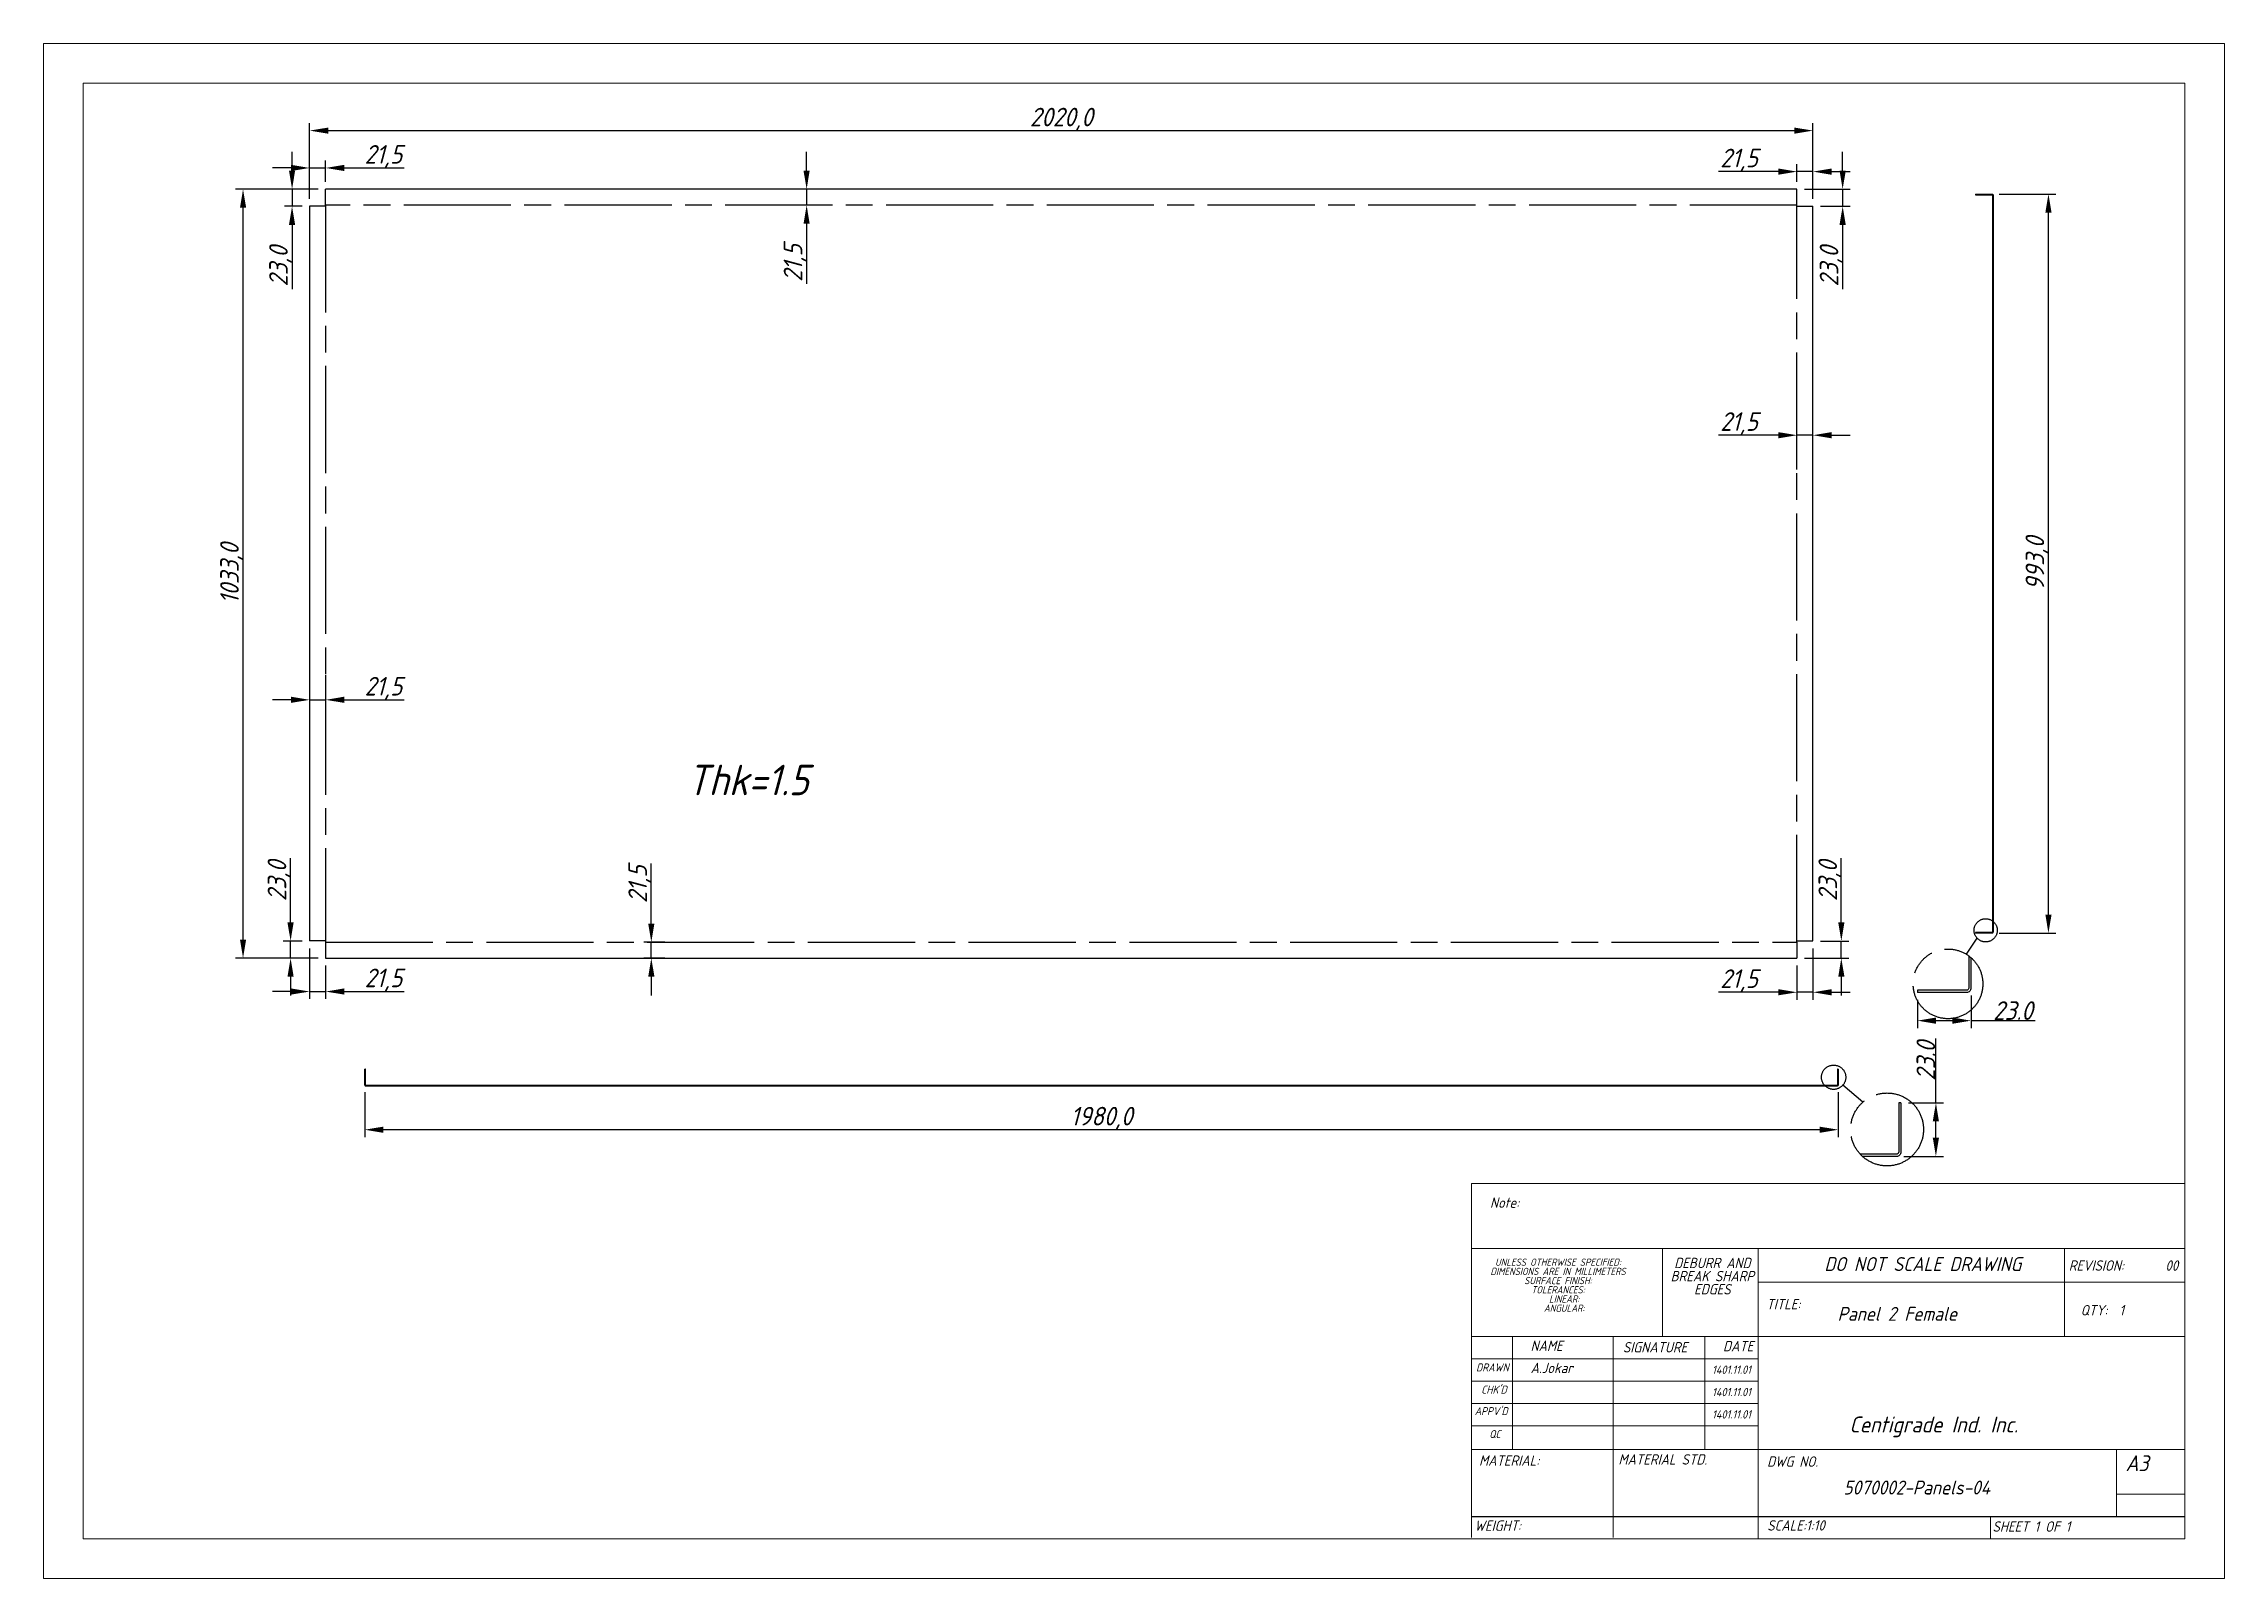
# Model space of a CAD drawing. Header units: inches. Extents: x 18597 to 101525, y -10106 to 51.
# Drawn here: x 40490 to 43421, y -2220 to -158 of the extents above; entities that cross this region are included whole.
import ezdxf

# ---------------------------------------------------------------- set-up
doc = ezdxf.new("R2010")
doc.units = ezdxf.units.IN
doc.header["$LTSCALE"] = 6
doc.header["$MEASUREMENT"] = 0
doc.linetypes.add('ACAD_ISO08W100', pattern=[36, 24, -3, 6, -3])
doc.linetypes.add('SLD-Solid', pattern=[0])
doc.styles.add('GENISO', font='geniso.shx', dxfattribs={"oblique": 15})
doc.dimstyles.new('Scale', dxfattribs={"dimscale": 10, "dimtxt": 2.5, "dimasz": 2.5, "dimexe": 1, "dimexo": 1, "dimgap": 0.1, "dimtad": 1, "dimdec": 1, "dimzin": 0, "dimtxsty": 'GENISO', "dimcen": 2.5, "dimclrd": 1, "dimclre": 1, "dimclrt": 256, "dimadec": 0, "dimazin": 0, "dimtfac": 1, "dimtdec": 1, "dimtmove": 0, "dimatfit": 3, "dimfxl": 1, "dimtzin": 0, "dimlwd": -1, "dimlwe": -1, "dimarcsym": 0})

msp = doc.modelspace()

# ---------------------------------------------------------------- texts
at = {"style": 'GENISO', "oblique": 15}
msp.add_text('Thk=1.5', height=40.989, dxfattribs=at).set_placement((41354.66, -1168.06))
at = {"attachment_point": 5, "style": 'GENISO'}
for s, insert, char_height in [('Note:', (42453.47, -1715.41), 13.922), ('DIMENSIONS ARE IN MILLIMETERS', (42525.23, -1807.76), 9.7451), ('UNLESS OTHERWISE SPECIFIED:', (42525.23, -1795.4), 9.7451), ('SURFACE FINISH:', (42525.23, -1820.11), 9.7451), ('BREAK SHARP', (42732.59, -1814.11), 13.9215), ('DEBURR AND', (42732.59, -1796.46), 13.922), ('DO NOT SCALE DRAWING', (43015.42, -1797.92), 18.7405), ('REVISION:       00', (43285.03, -1799.9), 13.9215), ('TOLERANCES:', (42525.23, -1832.47), 9.7451), ('LINEAR:', (42533.57, -1844.83), 9.745), ('EDGES', (42732.59, -1831.76), 13.922), ('TITLE:', (42828.13, -1851.71), 13.922), ('ANGULAR:', (42533.57, -1857.18), 9.745), ('Panel 2 Female', (42981.08, -1864.76), 18.7405), ('QTY:  1', (43256.63, -1859.92), 13.922), ('NAME', (42509.93, -1907.69), 13.922), ('SIGNATURE', (42655.68, -1909.68), 13.922), ('DATE', (42767.33, -1908.13), 13.922), ('DRAWN', (42437.1, -1936.76), 10.709), ('A.Jokar', (42516.75, -1937.49), 13.922), ("CHK'D", (42439.19, -1966.58), 10.709), ('1401.11.01', (42758.33, -1939.85), 11.137), ("APPV'D", (42435.39, -1995.5), 10.709), ('1401.11.01', (42758.33, -1969.86), 11.137), ('QC', (42440.49, -2026.22), 10.709), ('1401.11.01', (42758.33, -1999.87), 11.137), ('Centigrade Ind. Inc.', (43030.07, -2016.66), 21.4177), ('MATERIAL:', (42459.57, -2061.93), 13.922), ('MATERIAL STD.', (42665.94, -2060.35), 13.9215), ('DWG NO.', (42840.39, -2063.26), 13.922), ('A3', (43303.22, -2065.47), 21.418), ('5070002-Panels-04', (43007.25, -2098.12), 18.7405), ('WEIGHT:', (42444.26, -2149.36), 13.922), ('SCALE:1:10', (42845.01, -2149.03), 13.922), ('SHEET 1 OF 1', (43161.37, -2150.51), 13.9215)]:
    msp.add_mtext(s, dxfattribs=dict(at, insert=insert, char_height=char_height))

# ---------------------------------------------------------------- blocks, each defined once
blk = doc.blocks.new('*D126')
at = {"color": 1, "transparency": 16777216}
for p, q in [((43033, -1581.3), (43033, -1494.8)), ((42996, -1581.3), (43043, -1581.3)), ((43033, -1628.3), (43033, -1606.3)), ((42990, -1653.3), (43043, -1653.3))]:
    blk.add_line(p, q, dxfattribs=at)
for points in [[(43028.8, -1606.3), (43037.1, -1606.3), (43033, -1581.3)], [(43028.8, -1628.3), (43037.1, -1628.3), (43033, -1653.3)]]:
    blk.add_solid(points, dxfattribs=at)
at = {"layer": 'Defpoints', "color": 0, "transparency": 16777216}
for p in [(42986, -1581.3), (43033, -1581.3), (42980, -1653.3)]:
    blk.add_point(p, dxfattribs=at)
at = {"transparency": 16777216, "insert": (43019.5, -1525), "char_height": 25, "attachment_point": 5, "rotation": 90, "style": 'GENISO'}
blk.add_mtext('23.0', dxfattribs=at)
blk = doc.blocks.new('*D127')
at = {"color": 1, "transparency": 16777216}
for p, q in [((43008.2, -1443.1), (43008.2, -1480.9)), ((43080.2, -1437.1), (43080.2, -1480.9)), ((43033.2, -1470.9), (43055.2, -1470.9)), ((43080.2, -1470.9), (43166.6, -1470.9))]:
    blk.add_line(p, q, dxfattribs=at)
for points in [[(43033.2, -1466.7), (43033.2, -1475.1), (43008.2, -1470.9)], [(43055.2, -1466.7), (43055.2, -1475.1), (43080.2, -1470.9)]]:
    blk.add_solid(points, dxfattribs=at)
at = {"layer": 'Defpoints', "color": 0, "transparency": 16777216}
for p in [(43008.2, -1433.1), (43080.2, -1427.1), (43080.2, -1470.9)]:
    blk.add_point(p, dxfattribs=at)
at = {"transparency": 16777216, "insert": (43136.5, -1457.4), "char_height": 25, "attachment_point": 5, "style": 'GENISO'}
blk.add_mtext('23.0', dxfattribs=at)
blk = doc.blocks.new('*D128')
at = {"color": 1, "transparency": 16777216}
for p, q in [((40921.8, -1567), (40921.8, -1627.4)), ((42901.8, -1567), (42901.8, -1627.4)), ((42876.8, -1617.4), (40946.8, -1617.4))]:
    blk.add_line(p, q, dxfattribs=at)
for points in [[(40946.8, -1613.3), (40946.8, -1621.6), (40921.8, -1617.4)], [(42876.8, -1613.3), (42876.8, -1621.6), (42901.8, -1617.4)]]:
    blk.add_solid(points, dxfattribs=at)
at = {"layer": 'Defpoints', "color": 0, "transparency": 16777216}
for p in [(40921.8, -1557), (42901.8, -1557), (40921.8, -1617.4)]:
    blk.add_point(p, dxfattribs=at)
at = {"transparency": 16777216, "insert": (41911.8, -1602.1), "char_height": 25, "attachment_point": 5, "style": 'GENISO'}
blk.add_mtext('1980,0', dxfattribs=at)
blk = doc.blocks.new('*D129')
at = {"color": 1, "transparency": 16777216}
for p, q in [((43118.1, -360.4), (43194.2, -360.4)), ((43184.2, -1328.4), (43184.2, -385.4)), ((43118.1, -1353.4), (43194.2, -1353.4))]:
    blk.add_line(p, q, dxfattribs=at)
for points in [[(43180.1, -385.4), (43188.4, -385.4), (43184.2, -360.4)], [(43180.1, -1328.4), (43188.4, -1328.4), (43184.2, -1353.4)]]:
    blk.add_solid(points, dxfattribs=at)
at = {"layer": 'Defpoints', "color": 0, "transparency": 16777216}
for p in [(43108.1, -360.4), (43184.2, -360.4), (43108.1, -1353.4)]:
    blk.add_point(p, dxfattribs=at)
at = {"transparency": 16777216, "insert": (43168.9, -856.9), "char_height": 25, "attachment_point": 5, "rotation": 90, "style": 'GENISO'}
blk.add_mtext('993,0', dxfattribs=at)
blk = doc.blocks.new('*D134')
at = {"color": 1, "transparency": 16777216}
for p, q in [((42905.9, -1338.9), (42905.9, -1252.4)), ((42877.8, -1363.9), (42915.9, -1363.9)), ((42905.9, -1386.9), (42905.9, -1363.9)), ((42856.3, -1386.9), (42915.9, -1386.9)), ((42905.9, -1411.9), (42905.9, -1436.9))]:
    blk.add_line(p, q, dxfattribs=at)
for points in [[(42901.8, -1338.9), (42910.1, -1338.9), (42905.9, -1363.9)], [(42901.8, -1411.9), (42910.1, -1411.9), (42905.9, -1386.9)]]:
    blk.add_solid(points, dxfattribs=at)
at = {"layer": 'Defpoints', "color": 0, "transparency": 16777216}
for p in [(42867.8, -1363.9), (42905.9, -1363.9), (42846.3, -1386.9)]:
    blk.add_point(p, dxfattribs=at)
at = {"transparency": 16777216, "insert": (42890.6, -1283.2), "char_height": 25, "attachment_point": 5, "rotation": 90, "style": 'GENISO'}
blk.add_mtext('23,0', dxfattribs=at)
blk = doc.blocks.new('*D116')
at = {"color": 1, "transparency": 16777216}
for p, q in [((42867.8, -1373.9), (42867.8, -1442.8)), ((42846.3, -1396.9), (42846.3, -1442.8)), ((42821.3, -1432.8), (42740.7, -1432.8)), ((42867.8, -1432.8), (42846.3, -1432.8)), ((42892.8, -1432.8), (42917.8, -1432.8))]:
    blk.add_line(p, q, dxfattribs=at)
for points in [[(42821.3, -1428.6), (42821.3, -1436.9), (42846.3, -1432.8)], [(42892.8, -1428.6), (42892.8, -1436.9), (42867.8, -1432.8)]]:
    blk.add_solid(points, dxfattribs=at)
at = {"layer": 'Defpoints', "color": 0, "transparency": 16777216}
for p in [(42867.8, -1363.9), (42846.3, -1386.9), (42846.3, -1432.8)]:
    blk.add_point(p, dxfattribs=at)
at = {"transparency": 16777216, "insert": (42768.5, -1417.4), "char_height": 25, "attachment_point": 5, "style": 'GENISO'}
blk.add_mtext('21,5', dxfattribs=at)
blk = doc.blocks.new('*D135')
at = {"color": 1, "transparency": 16777216}
for p, q in [((40847.8, -1373.9), (40847.8, -1441.8)), ((40869.3, -1396.9), (40869.3, -1441.8)), ((40822.8, -1431.8), (40797.8, -1431.8)), ((40847.8, -1431.8), (40869.3, -1431.8)), ((40894.3, -1431.8), (40974.8, -1431.8))]:
    blk.add_line(p, q, dxfattribs=at)
for points in [[(40822.8, -1427.6), (40822.8, -1435.9), (40847.8, -1431.8)], [(40894.3, -1427.6), (40894.3, -1435.9), (40869.3, -1431.8)]]:
    blk.add_solid(points, dxfattribs=at)
at = {"layer": 'Defpoints', "color": 0, "transparency": 16777216}
for p in [(40847.8, -1363.9), (40869.3, -1386.9), (40869.3, -1431.8)]:
    blk.add_point(p, dxfattribs=at)
at = {"transparency": 16777216, "insert": (40947, -1416.4), "char_height": 25, "attachment_point": 5, "style": 'GENISO'}
blk.add_mtext('21,5', dxfattribs=at)
blk = doc.blocks.new('*D117')
at = {"color": 1, "transparency": 16777216}
for p, q in [((40822.2, -1338.9), (40822.2, -1252.4)), ((40837.8, -1363.9), (40812.2, -1363.9)), ((40822.2, -1386.9), (40822.2, -1363.9)), ((40859.3, -1386.9), (40812.2, -1386.9)), ((40822.2, -1411.9), (40822.2, -1436.9))]:
    blk.add_line(p, q, dxfattribs=at)
for points in [[(40818, -1338.9), (40826.3, -1338.9), (40822.2, -1363.9)], [(40818, -1411.9), (40826.3, -1411.9), (40822.2, -1386.9)]]:
    blk.add_solid(points, dxfattribs=at)
at = {"layer": 'Defpoints', "color": 0, "transparency": 16777216}
for p in [(40822.2, -1363.9), (40847.8, -1363.9), (40869.3, -1386.9)]:
    blk.add_point(p, dxfattribs=at)
at = {"transparency": 16777216, "insert": (40806.8, -1283.2), "char_height": 25, "attachment_point": 5, "rotation": 90, "style": 'GENISO'}
blk.add_mtext('23,0', dxfattribs=at)
blk = doc.blocks.new('*D136')
at = {"color": 1, "transparency": 16777216}
for p, q in [((40824.2, -328.9), (40824.2, -303.9)), ((40859.3, -353.9), (40814.2, -353.9)), ((40837.8, -376.9), (40814.2, -376.9)), ((40824.2, -353.9), (40824.2, -376.9)), ((40824.2, -401.9), (40824.2, -488.3))]:
    blk.add_line(p, q, dxfattribs=at)
for points in [[(40820, -328.9), (40828.3, -328.9), (40824.2, -353.9)], [(40820, -401.9), (40828.3, -401.9), (40824.2, -376.9)]]:
    blk.add_solid(points, dxfattribs=at)
at = {"layer": 'Defpoints', "color": 0, "transparency": 16777216}
for p in [(40824.2, -376.9), (40847.8, -376.9), (40869.3, -353.9)]:
    blk.add_point(p, dxfattribs=at)
at = {"transparency": 16777216, "insert": (40808.8, -457.6), "char_height": 25, "attachment_point": 5, "rotation": 90, "style": 'GENISO'}
blk.add_mtext('23,0', dxfattribs=at)
blk = doc.blocks.new('*D118')
at = {"color": 1, "transparency": 16777216}
for p, q in [((40847.8, -366.9), (40847.8, -315.4)), ((40869.3, -343.9), (40869.3, -315.4)), ((40822.8, -325.4), (40797.8, -325.4)), ((40847.8, -325.4), (40869.3, -325.4)), ((40894.3, -325.4), (40974.8, -325.4))]:
    blk.add_line(p, q, dxfattribs=at)
for points in [[(40822.8, -321.2), (40822.8, -329.5), (40847.8, -325.4)], [(40894.3, -321.2), (40894.3, -329.5), (40869.3, -325.4)]]:
    blk.add_solid(points, dxfattribs=at)
at = {"layer": 'Defpoints', "color": 0, "transparency": 16777216}
for p in [(40869.3, -325.4), (40847.8, -376.9), (40869.3, -353.9)]:
    blk.add_point(p, dxfattribs=at)
at = {"transparency": 16777216, "insert": (40947, -310), "char_height": 25, "attachment_point": 5, "style": 'GENISO'}
blk.add_mtext('21,5', dxfattribs=at)
blk = doc.blocks.new('*D137')
at = {"color": 1, "transparency": 16777216}
for p, q in [((42846.3, -343.9), (42846.3, -320.3)), ((42867.8, -366.9), (42867.8, -320.3)), ((42821.3, -330.3), (42740.7, -330.3)), ((42867.8, -330.3), (42846.3, -330.3)), ((42892.8, -330.3), (42917.8, -330.3))]:
    blk.add_line(p, q, dxfattribs=at)
for points in [[(42821.3, -326.1), (42821.3, -334.5), (42846.3, -330.3)], [(42892.8, -326.1), (42892.8, -334.5), (42867.8, -330.3)]]:
    blk.add_solid(points, dxfattribs=at)
at = {"layer": 'Defpoints', "color": 0, "transparency": 16777216}
for p in [(42846.3, -330.3), (42846.3, -353.9), (42867.8, -376.9)]:
    blk.add_point(p, dxfattribs=at)
at = {"transparency": 16777216, "insert": (42768.5, -314.9), "char_height": 25, "attachment_point": 5, "style": 'GENISO'}
blk.add_mtext('21,5', dxfattribs=at)
blk = doc.blocks.new('*D119')
at = {"color": 1, "transparency": 16777216}
for p, q in [((42907.7, -328.9), (42907.7, -303.9)), ((42856.3, -353.9), (42917.7, -353.9)), ((42877.8, -376.9), (42917.7, -376.9)), ((42907.7, -353.9), (42907.7, -376.9)), ((42907.7, -401.9), (42907.7, -488.3))]:
    blk.add_line(p, q, dxfattribs=at)
for points in [[(42903.5, -328.9), (42911.9, -328.9), (42907.7, -353.9)], [(42903.5, -401.9), (42911.9, -401.9), (42907.7, -376.9)]]:
    blk.add_solid(points, dxfattribs=at)
at = {"layer": 'Defpoints', "color": 0, "transparency": 16777216}
for p in [(42846.3, -353.9), (42867.8, -376.9), (42907.7, -376.9)]:
    blk.add_point(p, dxfattribs=at)
at = {"transparency": 16777216, "insert": (42892.3, -457.6), "char_height": 25, "attachment_point": 5, "rotation": 90, "style": 'GENISO'}
blk.add_mtext('23,0', dxfattribs=at)
blk = doc.blocks.new('*D142')
at = {"color": 1, "transparency": 16777216}
for p, q in [((41306.9, -1340.4), (41306.9, -1259.9)), ((41324.9, -1365.4), (41296.9, -1365.4)), ((41306.9, -1386.9), (41306.9, -1365.4)), ((41324.9, -1386.9), (41296.9, -1386.9)), ((41306.9, -1411.9), (41306.9, -1436.9))]:
    blk.add_line(p, q, dxfattribs=at)
for points in [[(41302.7, -1340.4), (41311.1, -1340.4), (41306.9, -1365.4)], [(41302.7, -1411.9), (41311.1, -1411.9), (41306.9, -1386.9)]]:
    blk.add_solid(points, dxfattribs=at)
at = {"layer": 'Defpoints', "color": 0, "transparency": 16777216}
for p in [(41306.9, -1365.4), (41334.9, -1365.4), (41334.9, -1386.9)]:
    blk.add_point(p, dxfattribs=at)
at = {"transparency": 16777216, "insert": (41291.5, -1287.6), "char_height": 25, "attachment_point": 5, "rotation": 90, "style": 'GENISO'}
blk.add_mtext('21,5', dxfattribs=at)
blk = doc.blocks.new('*D143')
at = {"color": 1, "transparency": 16777216}
for p, q in [((40847.8, -1006.7), (40847.8, -1049.9)), ((40869.3, -1006.7), (40869.3, -1049.9)), ((40822.8, -1039.9), (40797.8, -1039.9)), ((40847.8, -1039.9), (40869.3, -1039.9)), ((40894.3, -1039.9), (40974.8, -1039.9))]:
    blk.add_line(p, q, dxfattribs=at)
for points in [[(40822.8, -1035.7), (40822.8, -1044), (40847.8, -1039.9)], [(40894.3, -1035.7), (40894.3, -1044), (40869.3, -1039.9)]]:
    blk.add_solid(points, dxfattribs=at)
at = {"layer": 'Defpoints', "color": 0, "transparency": 16777216}
for p in [(40847.8, -996.7), (40869.3, -996.7), (40869.3, -1039.9)]:
    blk.add_point(p, dxfattribs=at)
at = {"transparency": 16777216, "insert": (40947, -1024.5), "char_height": 25, "attachment_point": 5, "style": 'GENISO'}
blk.add_mtext('21,5', dxfattribs=at)
blk = doc.blocks.new('*D144')
at = {"color": 1, "transparency": 16777216}
for p, q in [((41515.6, -328.9), (41515.6, -303.9)), ((41535.3, -353.9), (41505.6, -353.9)), ((41535.3, -375.4), (41505.6, -375.4)), ((41515.6, -353.9), (41515.6, -375.4)), ((41515.6, -400.4), (41515.6, -480.9))]:
    blk.add_line(p, q, dxfattribs=at)
for points in [[(41511.4, -328.9), (41519.7, -328.9), (41515.6, -353.9)], [(41511.4, -400.4), (41519.7, -400.4), (41515.6, -375.4)]]:
    blk.add_solid(points, dxfattribs=at)
at = {"layer": 'Defpoints', "color": 0, "transparency": 16777216}
for p in [(41515.6, -375.4), (41545.3, -353.9), (41545.3, -375.4)]:
    blk.add_point(p, dxfattribs=at)
at = {"transparency": 16777216, "insert": (41500.2, -453.1), "char_height": 25, "attachment_point": 5, "rotation": 90, "style": 'GENISO'}
blk.add_mtext('21,5', dxfattribs=at)
blk = doc.blocks.new('*D145')
at = {"color": 1, "transparency": 16777216}
for p, q in [((42821.3, -684.4), (42740.7, -684.4)), ((42846.3, -730.3), (42846.3, -674.4)), ((42867.8, -684.4), (42846.3, -684.4)), ((42867.8, -730.3), (42867.8, -674.4)), ((42892.8, -684.4), (42917.8, -684.4))]:
    blk.add_line(p, q, dxfattribs=at)
for points in [[(42821.3, -680.3), (42821.3, -688.6), (42846.3, -684.4)], [(42892.8, -680.3), (42892.8, -688.6), (42867.8, -684.4)]]:
    blk.add_solid(points, dxfattribs=at)
at = {"layer": 'Defpoints', "color": 0, "transparency": 16777216}
for p in [(42846.3, -684.4), (42846.3, -740.3), (42867.8, -740.3)]:
    blk.add_point(p, dxfattribs=at)
at = {"transparency": 16777216, "insert": (42768.5, -669), "char_height": 25, "attachment_point": 5, "style": 'GENISO'}
blk.add_mtext('21,5', dxfattribs=at)
blk = doc.blocks.new('*D120')
at = {"color": 1, "transparency": 16777216}
for p, q in [((40859.3, -353.9), (40748.3, -353.9)), ((40758.3, -1361.9), (40758.3, -378.9)), ((40859.3, -1386.9), (40748.3, -1386.9))]:
    blk.add_line(p, q, dxfattribs=at)
for points in [[(40754.2, -378.9), (40762.5, -378.9), (40758.3, -353.9)], [(40754.2, -1361.9), (40762.5, -1361.9), (40758.3, -1386.9)]]:
    blk.add_solid(points, dxfattribs=at)
at = {"layer": 'Defpoints', "color": 0, "transparency": 16777216}
for p in [(40758.3, -353.9), (40869.3, -353.9), (40869.3, -1386.9)]:
    blk.add_point(p, dxfattribs=at)
at = {"transparency": 16777216, "insert": (40743, -870.4), "char_height": 25, "attachment_point": 5, "rotation": 90, "style": 'GENISO'}
blk.add_mtext('1033,0', dxfattribs=at)
blk = doc.blocks.new('*D121')
at = {"color": 1, "transparency": 16777216}
for p, q in [((40847.8, -366.9), (40847.8, -265.2)), ((40872.8, -275.2), (42842.8, -275.2)), ((42867.8, -366.9), (42867.8, -265.2))]:
    blk.add_line(p, q, dxfattribs=at)
for points in [[(40872.8, -271.1), (40872.8, -279.4), (40847.8, -275.2)], [(42842.8, -271.1), (42842.8, -279.4), (42867.8, -275.2)]]:
    blk.add_solid(points, dxfattribs=at)
at = {"layer": 'Defpoints', "color": 0, "transparency": 16777216}
for p in [(42867.8, -275.2), (40847.8, -376.9), (42867.8, -376.9)]:
    blk.add_point(p, dxfattribs=at)
at = {"transparency": 16777216, "insert": (41857.8, -259.9), "char_height": 25, "attachment_point": 5, "style": 'GENISO'}
blk.add_mtext('2020,0', dxfattribs=at)

# ---------------------------------------------------------------- dimensions: what is measured, and where the dimension line sits
for base, p1, p2, picture, middle in [((42867.77, -275.24), (40847.77, -376.88), (42867.77, -376.88), '*D121', (41857.77, -259.86)), ((40869.27, -325.38), (40847.77, -376.88), (40869.27, -353.88), '*D118', (40947.04, -310)), ((42846.27, -330.29), (42867.77, -376.88), (42846.27, -353.88), '*D137', (42768.51, -314.91)), ((42846.27, -684.42), (42867.77, -740.32), (42846.27, -740.32), '*D145', (42768.51, -669.04)), ((40869.27, -1039.87), (40847.77, -996.66), (40869.27, -996.66), '*D143', (40947.04, -1024.49)), ((40869.27, -1431.78), (40847.77, -1363.88), (40869.27, -1386.88), '*D135', (40947.04, -1416.4)), ((42846.27, -1432.76), (42867.77, -1363.88), (42846.27, -1386.88), '*D116', (42768.51, -1417.38)), ((40921.79, -1617.44), (42901.79, -1557.01), (40921.79, -1557.01), '*D128', (41911.79, -1602.07))]:
    dim = msp.add_linear_dim(base=base, p1=p1, p2=p2, dimstyle='Scale')
    dim.commit()
    dim.dimension.update_dxf_attribs({"geometry": picture, "text_midpoint": middle})
for base, p1, p2, picture, middle in [((40824.18, -376.88), (40869.27, -353.88), (40847.77, -376.88), '*D136', (40808.8, -457.62)), ((41515.55, -375.38), (41545.29, -353.88), (41545.29, -375.38), '*D144', (41500.18, -453.15)), ((42907.71, -376.88), (42846.27, -353.88), (42867.77, -376.88), '*D119', (42892.33, -457.62)), ((40758.34, -353.88), (40869.27, -1386.88), (40869.27, -353.88), '*D120', (40742.96, -870.38)), ((43184.22, -360.41), (43108.15, -1353.41), (43108.15, -360.41), '*D129', (43168.86, -856.91)), ((40822.16, -1363.88), (40869.27, -1386.88), (40847.77, -1363.88), '*D117', (40806.78, -1283.15)), ((41306.89, -1365.38), (41334.94, -1386.88), (41334.94, -1365.38), '*D142', (41291.52, -1287.62)), ((42905.94, -1363.88), (42846.27, -1386.88), (42867.77, -1363.88), '*D134', (42890.57, -1283.15))]:
    dim = msp.add_linear_dim(base=base, p1=p1, p2=p2, angle=90, dimstyle='Scale')
    dim.commit()
    dim.dimension.update_dxf_attribs({"geometry": picture, "text_midpoint": middle})
dim = msp.add_linear_dim(base=(43080.16, -1470.92), p1=(43008.16, -1433.08), p2=(43080.16, -1427.08), text='23.0', dimstyle='Scale')
dim.commit()
dim.dimension.update_dxf_attribs({"geometry": '*D127', "text_midpoint": (43136.52, -1470.92), "dimtype": 160})
dim = msp.add_linear_dim(base=(43032.97, -1581.31), p1=(42980.03, -1653.31), p2=(42986.03, -1581.31), angle=90, text='23.0', dimstyle='Scale')
dim.commit()
dim.dimension.update_dxf_attribs({"geometry": '*D126', "text_midpoint": (43032.97, -1524.96), "dimtype": 160})

# ---------------------------------------------------------------- linework, layer by layer
for p, q in [((40869.27, -376.88), (40847.77, -376.88)), ((40869.27, -375.38), (40869.27, -353.88)), ((42846.27, -375.38), (42846.27, -353.88)), ((42846.27, -376.88), (42867.77, -376.88)), ((43086.15, -360.41), (43086.15, -361.41)), ((40869.27, -1363.88), (40847.77, -1363.88)), ((40869.27, -1365.38), (40869.27, -1386.88)), ((42846.27, -1363.88), (42867.77, -1363.88)), ((42846.27, -1365.38), (42846.27, -1386.88)), ((43086.15, -1352.41), (43086.15, -1353.41)), ((43008.16, -1430.08), (43008.16, -1433.08)), ((40922.79, -1536.01), (40921.79, -1536.01)), ((42901.79, -1536.01), (42900.79, -1536.01)), ((42986.03, -1581.31), (42983.03, -1581.31)), ((42408.8, -2137.19), (43367.68, -2137.19))]:
    msp.add_line(p, q)
at = {"linetype": 'ACAD_ISO08W100'}
for p, q in [((43074.05, -1381.79), (43088.29, -1360.03)), ((42935.02, -1580.28), (42908.04, -1557.47))]:
    msp.add_line(p, q, dxfattribs=at)
at = {"color": 7, "linetype": 'SLD-Solid', "lineweight": 0}
for p, q in [((42408.8, -1689.89), (43367.68, -1689.89)), ((42408.8, -1689.89), (42408.8, -1777.08)), ((42408.8, -1777.08), (43367.68, -1777.08)), ((42408.8, -1777.08), (42408.8, -2165.43)), ((42665.82, -1777.08), (42665.82, -1895.35)), ((42794.33, -1777.08), (42794.33, -2167.2)), ((43205.91, -1895.35), (43205.91, -1777.08)), ((43367.68, -1822.09), (42794.33, -1822.09)), ((43367.68, -1895.35), (42408.8, -1895.35)), ((42463.88, -1895.35), (42463.88, -2047.16)), ((42599.38, -1895.35), (42599.38, -2165.43)), ((42722.3, -1895.35), (42722.3, -2047.16)), ((42794.33, -2165.43), (42794.33, -1895.35)), ((42794.33, -1925.36), (42408.8, -1925.36)), ((42794.33, -1955.37), (42408.8, -1955.37)), ((42794.33, -1985.37), (42408.8, -1985.37)), ((42794.33, -2015.38), (42408.8, -2015.38)), ((42482.23, -2047.16), (42408.8, -2047.16)), ((42482.23, -2047.16), (43367.68, -2047.16)), ((43275.89, -2137.19), (43275.89, -2047.16)), ((43367.68, -2107.18), (43275.89, -2107.18)), ((43106.43, -2167.2), (43106.43, -2137.19))]:
    msp.add_line(p, q, dxfattribs=at)
for points in [[(40490.33, -158.35), (43420.64, -158.35), (43420.64, -2220.15), (40490.33, -2220.15)], [(40543.29, -211.3), (43367.68, -211.3), (43367.68, -2167.2), (40543.29, -2167.2)]]:
    msp.add_lwpolyline(points, close=True, dxfattribs=at)
for points in [[(40847.77, -376.88), (40847.77, -1363.88)], [(42846.27, -353.88), (40869.27, -353.88)], [(42867.77, -1363.88), (42867.77, -376.88)], [(40869.27, -1386.88), (42846.27, -1386.88)]]:
    msp.add_lwpolyline(points)
at = {"linetype": 'ACAD_ISO08W100'}
msp.add_lwpolyline([(42846.27, -1365.38), (42846.27, -375.38), (40869.27, -375.38), (40869.27, -1365.38)], close=True, dxfattribs=at)
for points in [[(43086.15, -360.41), (43108.15, -360.41, -0.4142136), (43110.15, -362.41), (43110.15, -1351.41, -0.4142136), (43108.15, -1353.41), (43086.15, -1353.41)], [(43086.15, -361.41), (43108.15, -361.41, -0.4142136), (43109.15, -362.41), (43109.15, -1351.41, -0.4142136), (43108.15, -1352.41), (43086.15, -1352.41)], [(43077.16, -1383.91), (43077.16, -1427.08, -0.4142136), (43074.16, -1430.08), (43008.16, -1430.08)], [(43080.16, -1386.34), (43080.16, -1427.08, -0.4142136), (43074.16, -1433.08), (43008.16, -1433.08)], [(42901.79, -1536.01), (42901.79, -1557.01, -0.4142136), (42899.79, -1559.01), (40923.79, -1559.01, -0.4142136), (40921.79, -1557.01), (40921.79, -1536.01)], [(42900.79, -1536.01), (42900.79, -1557.01, -0.4142136), (42899.79, -1558.01), (40923.79, -1558.01, -0.4142136), (40922.79, -1557.01), (40922.79, -1536.01)], [(42983.03, -1581.31), (42983.03, -1647.31, -0.4142136), (42980.03, -1650.31), (42931.39, -1650.31)], [(42986.03, -1581.31), (42986.03, -1647.31, -0.4142136), (42980.03, -1653.31), (42934.42, -1653.31)]]:
    msp.add_lwpolyline(points, format="xyb")
for centre, radius in [((43099.85, -1349.55), 15.6), ((43049.26, -1421.51), 46.81), ((42895.57, -1546.93), 16.33), ((42967.36, -1617.07), 48.98)]:
    msp.add_circle(centre, radius, dxfattribs=at)

msp.set_redraw_order([(e.dxf.handle, doc.entitydb.next_handle()) for e in msp.query("TEXT MTEXT ATTDEF DIMENSION ARC_DIMENSION")])  # texts and dimensions are drawn at this point

doc.saveas('drawing.dxf')
